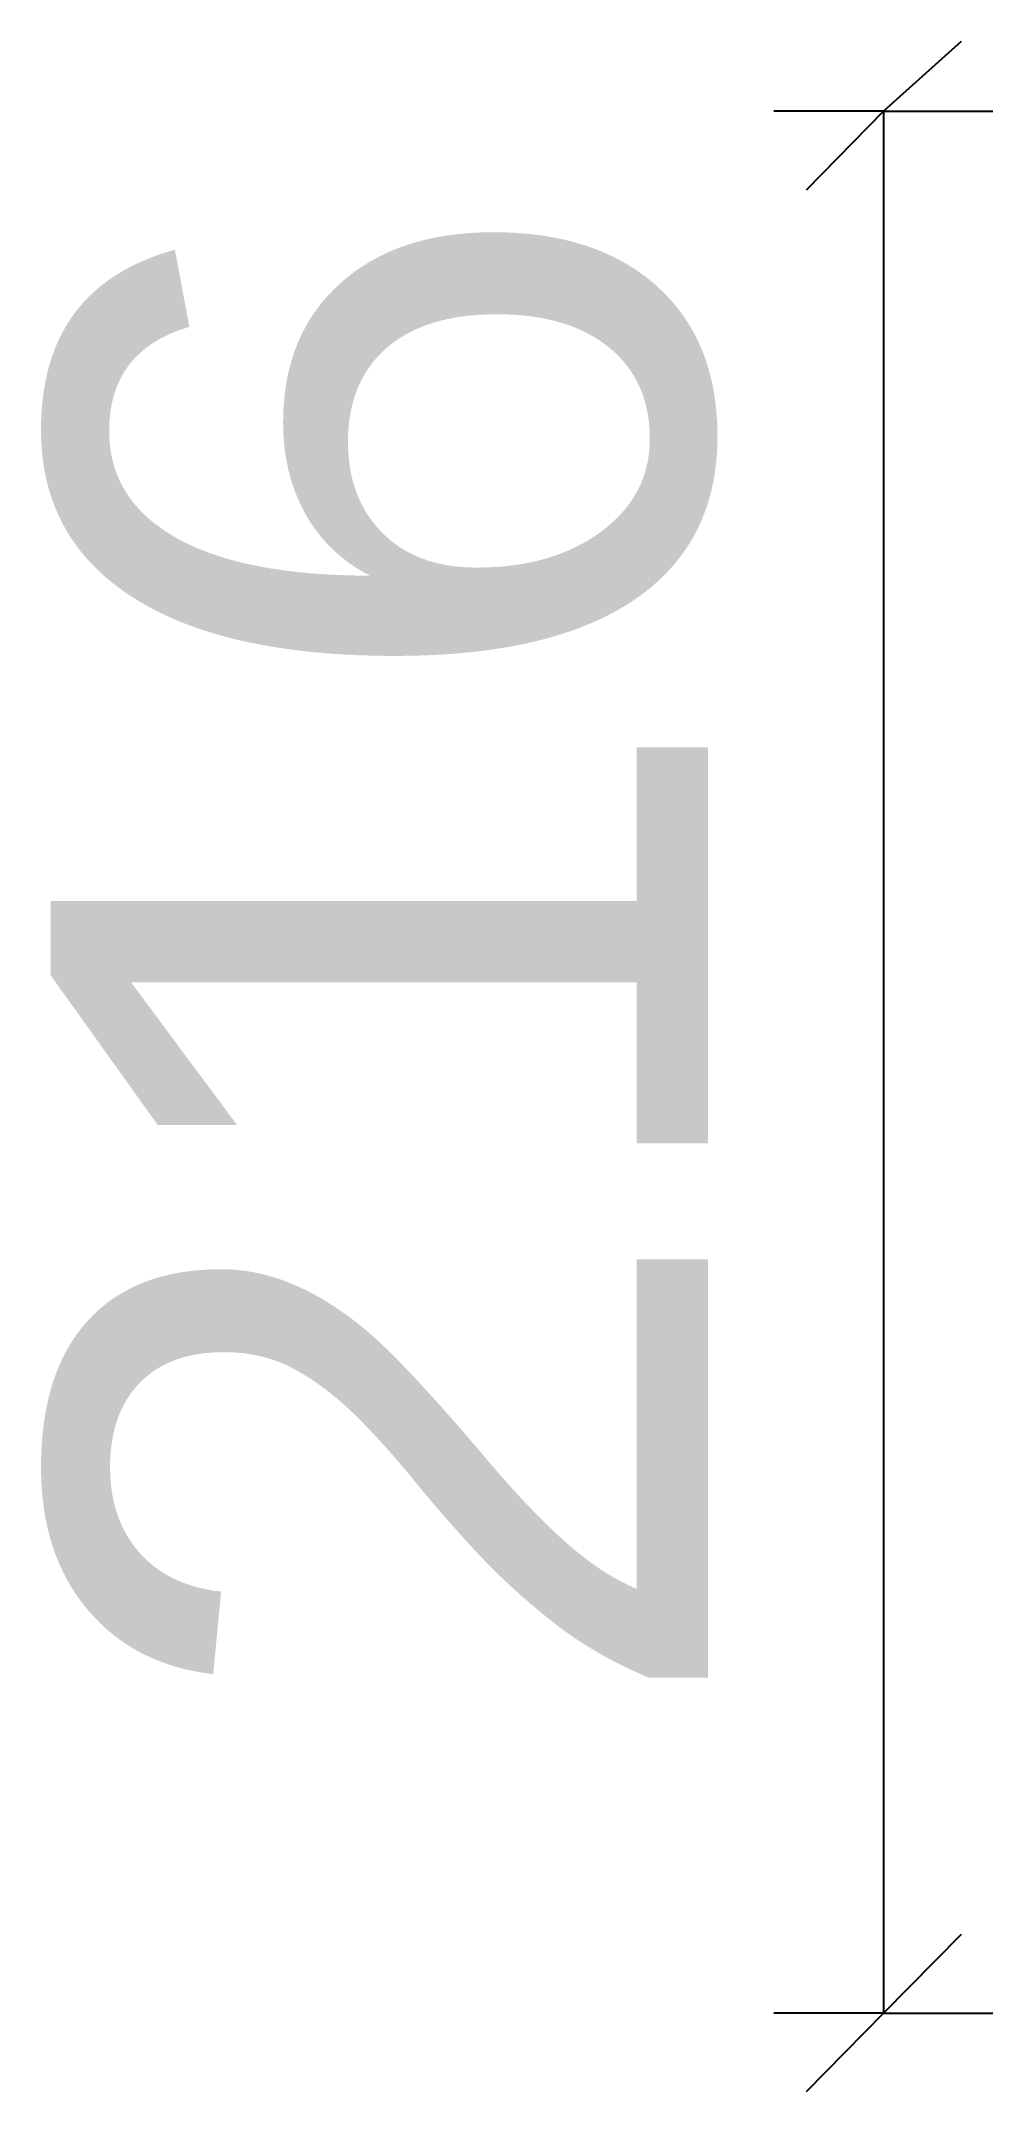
# Model space of a CAD drawing. Extents: x 0 to 98, y 3 to 248.
# Drawn here: x 39.6179 to 39.7265, y 202.9 to 203.134 of the extents above; entities that cross this region are included whole.
import ezdxf

# ---------------------------------------------------------------- set-up
doc = ezdxf.new("R2010")
doc.units = 0
doc.layers.add('dim_all', color=7, linetype='CONTINUOUS')
doc.styles.add('STRUDS_Arial', font='ARIAL.TTF', dxfattribs={"height": 0.04})

msp = doc.modelspace()

# ---------------------------------------------------------------- texts
at = {"layer": 'dim_all', "style": 'STRUDS_Arial'}
msp.add_text('216', height=0.075, rotation=90, dxfattribs=at).set_placement((39.694, 202.942))
msp.add_text('216', height=0.075, rotation=90, dxfattribs=at).set_placement((39.694, 202.942))
msp.add_text('216', height=0.075, rotation=90, dxfattribs=at).set_placement((39.694, 202.942))
msp.add_text('216', height=0.075, rotation=90, dxfattribs=at).set_placement((39.694, 202.942))

# ---------------------------------------------------------------- linework, layer by layer
at = {"layer": 'dim_all'}
for p, q in [((39.714, 203.126), (39.7229, 203.134)), ((39.714, 203.126), (39.7229, 203.134)), ((39.714, 203.126), (39.7229, 203.134)), ((39.714, 203.126), (39.7229, 203.134)), ((39.714, 203.126), (39.7015, 203.126)), ((39.714, 203.126), (39.7015, 203.126)), ((39.714, 203.126), (39.7015, 203.126)), ((39.714, 203.126), (39.7015, 203.126)), ((39.714, 203.126), (39.7052, 203.117)), ((39.714, 203.126), (39.7052, 203.117)), ((39.714, 203.126), (39.7052, 203.117)), ((39.714, 203.126), (39.7052, 203.117)), ((39.714, 203.126), (39.7265, 203.126)), ((39.714, 203.126), (39.714, 202.909)), ((39.714, 203.126), (39.7265, 203.126)), ((39.714, 203.126), (39.714, 202.909)), ((39.714, 203.126), (39.7265, 203.126)), ((39.714, 203.126), (39.714, 202.909)), ((39.714, 203.126), (39.7265, 203.126)), ((39.714, 203.126), (39.714, 202.909)), ((39.714, 202.909), (39.7229, 202.918)), ((39.714, 202.909), (39.7229, 202.918)), ((39.714, 202.909), (39.7229, 202.918)), ((39.714, 202.909), (39.7229, 202.918)), ((39.714, 202.909), (39.7015, 202.909)), ((39.714, 202.909), (39.7015, 202.909)), ((39.714, 202.909), (39.7015, 202.909)), ((39.714, 202.909), (39.7015, 202.909)), ((39.714, 202.909), (39.7052, 202.9)), ((39.714, 202.909), (39.7052, 202.9)), ((39.714, 202.909), (39.7052, 202.9)), ((39.714, 202.909), (39.7052, 202.9)), ((39.714, 202.909), (39.7265, 202.909)), ((39.714, 202.909), (39.7265, 202.909)), ((39.714, 202.909), (39.7265, 202.909)), ((39.714, 202.909), (39.7265, 202.909))]:
    msp.add_line(p, q, dxfattribs=at)

msp.set_redraw_order([(e.dxf.handle, doc.entitydb.next_handle()) for e in msp.query("TEXT MTEXT ATTDEF DIMENSION ARC_DIMENSION")])  # texts and dimensions are drawn at this point

doc.saveas('drawing.dxf')
